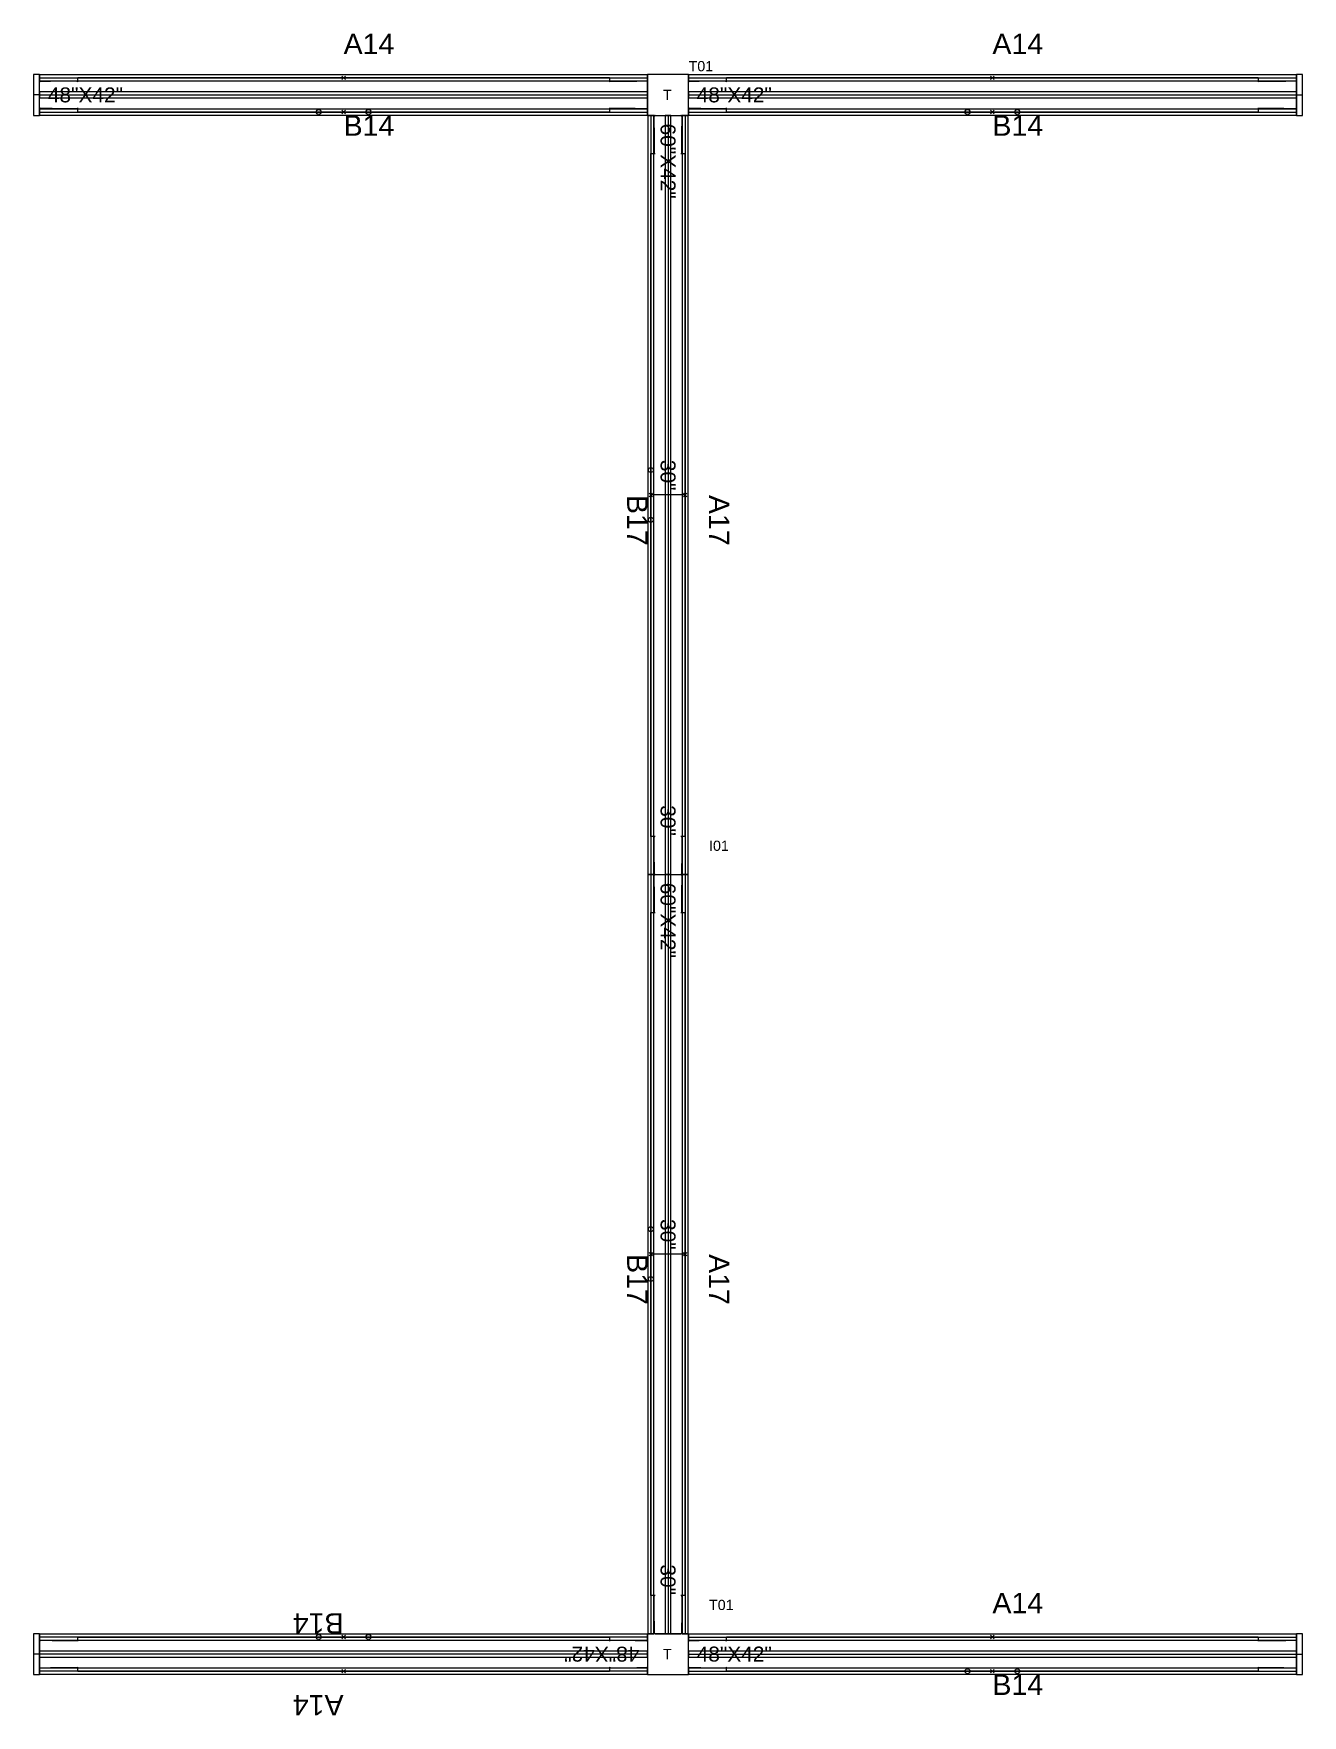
# Model space of a CAD drawing. Header units: millimetres. Extents: x 1390 to 1467.6, y 1790 to 1851.2.
# Drawn here: x 1446.924 to 1449.47, y 1827.03 to 1830.406 of the extents above; entities that cross this region are included whole.
import ezdxf

# ---------------------------------------------------------------- set-up
doc = ezdxf.new("R2010")
doc.units = ezdxf.units.MM
for name, color, linetype in [('DD2D', 7, 'Continuous'), ('DD2D_Geometry', 7, 'Continuous'), ('DDReportes', 7, 'Continuous'), ('Id Unión', 7, 'Continuous')]:
    doc.layers.add(name, color=color, linetype=linetype)
doc.styles.get("Standard").update_dxf_attribs({"font": 'arial.ttf'})

msp = doc.modelspace()

# ---------------------------------------------------------------- texts
at = {"layer": 'DD2D_Geometry'}
for p in [(1448.1868, 1830.2725), (1448.1868, 1827.1425)]:
    msp.add_text('T', height=0.0205, dxfattribs=at).set_placement(p)
at = {"layer": 'DDReportes'}
for s, p in [('A14', (1447.5461, 1830.3647)), ('A14', (1448.8481, 1830.3647)), ('B14', (1447.5461, 1830.2007)), ('B14', (1448.8481, 1830.2007)), ('A14', (1448.8481, 1827.2347)), ('B14', (1448.8481, 1827.0707))]:
    msp.add_text(s, height=0.041, dxfattribs=at).set_placement(p)
for s, rotation, p in [('B17', 270, (1448.1151, 1829.4797)), ('A17', 270, (1448.2791, 1829.4797)), ('B17', 270, (1448.1151, 1827.9557)), ('A17', 270, (1448.2791, 1827.9557)), ('B14', 180, (1447.5461, 1827.2347)), ('A14', 180, (1447.5461, 1827.0707))]:
    msp.add_text(s, height=0.041, rotation=rotation, dxfattribs=at).set_placement(p)
at = {"layer": 'Id Unión'}
for s, p in [('T01', (1448.2384, 1830.3302)), ('I01', (1448.2794, 1828.7652)), ('T01', (1448.2794, 1827.2412))]:
    msp.add_text(s, height=0.0205, dxfattribs=at).set_placement(p)

# ---------------------------------------------------------------- blocks, each defined once
blk = doc.blocks.new('DD101048422D')
at = {"color": 1, "linetype": 'Continuous', "lineweight": 0}
for p, q in [((0.0765, 0.026), (0.0765, 0.0343)), ((1.1435, 0.0343), (0.0765, 0.0343)), ((1.1435, 0.0343), (1.1435, 0.026)), ((0, -0.0255), (0, 0.0255)), ((0.0017, 0.0275), (0.0218, 0.0275)), ((0.002, 0.0275), (0.0215, 0.0275)), ((0.0747, 0.0275), (0.0215, 0.0275)), ((0.0747, 0.0275), (0.075, 0.0275)), ((1.1453, 0.0275), (1.145, 0.0275)), ((1.1453, 0.0275), (1.1985, 0.0275)), ((1.2183, 0.0275), (1.1982, 0.0275)), ((1.218, 0.0275), (1.1985, 0.0275)), ((1.22, -0.0255), (1.22, 0.0255)), ((0.025, -0.0275), (0.002, -0.0275)), ((0.025, -0.0275), (0.0747, -0.0275)), ((0.0747, -0.0275), (0.075, -0.0275)), ((0.0765, -0.0343), (0.0765, -0.026)), ((1.1435, -0.026), (1.1435, -0.0343)), ((1.1453, -0.0275), (1.145, -0.0275)), ((1.195, -0.0275), (1.1453, -0.0275)), ((1.195, -0.0275), (1.218, -0.0275)), ((1.1435, -0.0343), (0.0765, -0.0343))]:
    blk.add_line(p, q, dxfattribs=at)
at = {"color": 1}
for p, q in [((0.6065, 0.0379), (0.6135, 0.0308)), ((0.6065, 0.0308), (0.6135, 0.0379)), ((0.6065, -0.0379), (0.6135, -0.0308)), ((0.6065, -0.0308), (0.6135, -0.0379))]:
    blk.add_line(p, q, dxfattribs=at)
for centre in [(0.56, -0.0343), (0.66, -0.0343)]:
    blk.add_circle(centre, 0.005, dxfattribs=at)
at = {"color": 1, "linetype": 'Continuous', "lineweight": 0}
for centre, radius, start, end in [((0.002, 0.0255), 0.00203, 90, 180), ((0.075, 0.026), 0.00151, 10.021, 90), ((0.075, 0.026), 0.00151, 0, 10.021), ((1.145, 0.026), 0.00151, 90, 169.979), ((1.145, 0.026), 0.00151, 169.979, 180), ((1.145, 0.026), 0.00151, 169.979, 180), ((1.218, 0.0255), 0.00203, 0, 90), ((0.002, -0.0255), 0.00203, 180, 270), ((0.075, -0.026), 0.00151, 270, 349.979), ((0.075, -0.026), 0.00151, 349.979, 0), ((1.145, -0.026), 0.00151, 180, 190.021), ((1.145, -0.026), 0.00151, 180, 190.021), ((1.145, -0.026), 0.00151, 190.021, 270), ((1.218, -0.0255), 0.00203, 270, 0)]:
    blk.add_arc(centre, radius, start, end, dxfattribs=at)
at = {"color": 1}
for p in [(0.61, 0.0343), (0.61, -0.0343)]:
    blk.add_point(p, dxfattribs=at)
blk.add_text('48"X42"', height=0.03).set_placement((0.0165, -0.0149))
blk = doc.blocks.new('SPACE_DD10104842')
blk.add_blockref('DD101048422D', (0, 0))
blk = doc.blocks.new('DD3021422D')
for p, q in [((0, 0.041), (0, -0.041)), ((0.012, 0.041), (0, 0.041)), ((0.012, -0.041), (0.012, 0.041)), ((0, -0.041), (0.012, -0.041))]:
    blk.add_line(p, q)
blk = doc.blocks.new('SPACE_DD302142')
blk.add_blockref('DD3021422D', (0, 0))
blk = doc.blocks.new('DD101060422D')
at = {"color": 1, "linetype": 'Continuous', "lineweight": 0}
for p, q in [((0.0765, 0.026), (0.0765, 0.0343)), ((1.4475, 0.0343), (0.0765, 0.0343)), ((1.4475, 0.0343), (1.4475, 0.026)), ((0, -0.0255), (0, 0.0255)), ((0.0017, 0.0275), (0.0218, 0.0275)), ((0.002, 0.0275), (0.0215, 0.0275)), ((0.0747, 0.0275), (0.0215, 0.0275)), ((0.0747, 0.0275), (0.075, 0.0275)), ((1.4493, 0.0275), (1.449, 0.0275)), ((1.4493, 0.0275), (1.5025, 0.0275)), ((1.5223, 0.0275), (1.5022, 0.0275)), ((1.522, 0.0275), (1.5025, 0.0275)), ((1.524, -0.0255), (1.524, 0.0255)), ((0.025, -0.0275), (0.002, -0.0275)), ((0.025, -0.0275), (0.0747, -0.0275)), ((0.0747, -0.0275), (0.075, -0.0275)), ((0.0765, -0.0343), (0.0765, -0.026)), ((1.4475, -0.026), (1.4475, -0.0343)), ((1.4493, -0.0275), (1.449, -0.0275)), ((1.499, -0.0275), (1.4493, -0.0275)), ((1.499, -0.0275), (1.522, -0.0275)), ((1.4475, -0.0343), (0.0765, -0.0343))]:
    blk.add_line(p, q, dxfattribs=at)
at = {"color": 1}
for p, q in [((0.7585, 0.0379), (0.7655, 0.0308)), ((0.7585, 0.0308), (0.7655, 0.0379)), ((0.762, 0.0343), (0.762, -0.0343)), ((0.7585, -0.0379), (0.7655, -0.0308)), ((0.7585, -0.0308), (0.7655, -0.0379))]:
    blk.add_line(p, q, dxfattribs=at)
for centre in [(0.712, -0.0343), (0.812, -0.0343)]:
    blk.add_circle(centre, 0.005, dxfattribs=at)
at = {"color": 1, "linetype": 'Continuous', "lineweight": 0}
for centre, radius, start, end in [((0.002, 0.0255), 0.00203, 90, 180), ((0.075, 0.026), 0.00151, 10.021, 90), ((0.075, 0.026), 0.00151, 0, 10.021), ((1.449, 0.026), 0.00151, 90, 169.979), ((1.449, 0.026), 0.00151, 169.979, 180), ((1.449, 0.026), 0.00151, 169.979, 180), ((1.522, 0.0255), 0.00203, 0, 90), ((0.002, -0.0255), 0.00203, 180, 270), ((0.075, -0.026), 0.00151, 270, 349.979), ((0.075, -0.026), 0.00151, 349.979, 0), ((1.449, -0.026), 0.00151, 180, 190.021), ((1.449, -0.026), 0.00151, 180, 190.021), ((1.449, -0.026), 0.00151, 190.021, 270), ((1.522, -0.0255), 0.00203, 270, 0)]:
    blk.add_arc(centre, radius, start, end, dxfattribs=at)
at = {"color": 1}
for p in [(0.762, 0.0343), (0.762, -0.0343)]:
    blk.add_point(p, dxfattribs=at)
for s, p in [('60"X42"', (0.0165, -0.0149)), ('30"', (0.6916, -0.0149)), ('30"', (1.3849, -0.0149))]:
    blk.add_text(s, height=0.03).set_placement(p)
blk = doc.blocks.new('SPACE_DD10106042')
blk.add_blockref('DD101060422D', (0, 0))

# ---------------------------------------------------------------- linework, layer by layer
at = {"layer": 'DD2D'}
for p, q in [((1446.9361, 1830.317), (1448.1561, 1830.317)), ((1448.2381, 1830.317), (1449.4581, 1830.317)), ((1446.9361, 1830.2827), (1446.9241, 1830.2827)), ((1446.9361, 1830.2827), (1448.1561, 1830.2827)), ((1446.9361, 1830.2827), (1448.1561, 1830.2827)), ((1448.1561, 1830.2827), (1448.1562, 1830.2827)), ((1448.2381, 1830.2827), (1449.4581, 1830.2827)), ((1448.2381, 1830.2827), (1449.4581, 1830.2827)), ((1449.4581, 1830.2827), (1449.4701, 1830.2827)), ((1446.9361, 1830.2484), (1448.1561, 1830.2484)), ((1448.1628, 1830.2417), (1448.1628, 1828.7177)), ((1448.1971, 1830.2417), (1448.1971, 1828.7177)), ((1448.1971, 1830.2417), (1448.1971, 1828.7177)), ((1448.2314, 1830.2417), (1448.2314, 1828.7177)), ((1448.2381, 1830.2484), (1449.4581, 1830.2484)), ((1448.1628, 1828.7177), (1448.1628, 1827.1937)), ((1448.1971, 1828.7177), (1448.1971, 1828.7176)), ((1448.1971, 1828.7177), (1448.1971, 1827.1937)), ((1448.1971, 1828.7177), (1448.1971, 1827.1937)), ((1448.2314, 1828.7177), (1448.2314, 1827.1937)), ((1448.1971, 1827.1937), (1448.1971, 1827.1936)), ((1448.1561, 1827.187), (1446.9361, 1827.187)), ((1448.2381, 1827.187), (1449.4581, 1827.187)), ((1446.9361, 1827.1527), (1446.9241, 1827.1527)), ((1448.1561, 1827.1527), (1446.9361, 1827.1527)), ((1448.1561, 1827.1527), (1446.9361, 1827.1527)), ((1448.2381, 1827.1527), (1449.4581, 1827.1527)), ((1448.2381, 1827.1527), (1449.4581, 1827.1527)), ((1449.4581, 1827.1527), (1449.4701, 1827.1527)), ((1448.1561, 1827.1184), (1446.9361, 1827.1184)), ((1448.2381, 1827.1184), (1449.4581, 1827.1184))]:
    msp.add_line(p, q, dxfattribs=at)
at = {"layer": 'DD2D_Geometry'}
for points in [[(1446.9361, 1830.311), (1448.1561, 1830.311), (1448.1561, 1830.323), (1446.9361, 1830.323)], [(1448.1561, 1830.2417), (1448.2382, 1830.2417), (1448.2382, 1830.3237), (1448.1561, 1830.3237)], [(1448.2381, 1830.311), (1449.4581, 1830.311), (1449.4581, 1830.323), (1448.2381, 1830.323)], [(1446.9361, 1830.2767), (1448.1561, 1830.2767), (1448.1561, 1830.2887), (1446.9361, 1830.2887)], [(1448.2381, 1830.2767), (1449.4581, 1830.2767), (1449.4581, 1830.2887), (1448.2381, 1830.2887)], [(1446.9361, 1830.2424), (1448.1561, 1830.2424), (1448.1561, 1830.2544), (1446.9361, 1830.2544)], [(1448.1568, 1830.2417), (1448.1568, 1828.7177), (1448.1688, 1828.7177), (1448.1688, 1830.2417)], [(1448.1911, 1830.2417), (1448.1911, 1828.7177), (1448.2031, 1828.7177), (1448.2031, 1830.2417)], [(1448.2254, 1830.2417), (1448.2254, 1828.7177), (1448.2374, 1828.7177), (1448.2374, 1830.2417)], [(1448.2381, 1830.2424), (1449.4581, 1830.2424), (1449.4581, 1830.2544), (1448.2381, 1830.2544)], [(1448.1568, 1828.7177), (1448.1568, 1827.1937), (1448.1688, 1827.1937), (1448.1688, 1828.7177)], [(1448.1911, 1828.7177), (1448.1911, 1827.1937), (1448.2031, 1827.1937), (1448.2031, 1828.7177)], [(1448.1971, 1828.7176), (1448.1971, 1828.7176), (1448.1971, 1828.7177), (1448.1971, 1828.7177)], [(1448.2254, 1828.7177), (1448.2254, 1827.1937), (1448.2374, 1827.1937), (1448.2374, 1828.7177)], [(1448.1561, 1827.193), (1446.9361, 1827.193), (1446.9361, 1827.181), (1448.1561, 1827.181)], [(1448.1561, 1827.1937), (1448.1561, 1827.1116), (1448.2381, 1827.1116), (1448.2381, 1827.1937)], [(1448.2381, 1827.181), (1449.4581, 1827.181), (1449.4581, 1827.193), (1448.2381, 1827.193)], [(1448.1561, 1827.1587), (1446.9361, 1827.1587), (1446.9361, 1827.1467), (1448.1561, 1827.1467)], [(1448.2381, 1827.1467), (1449.4581, 1827.1467), (1449.4581, 1827.1587), (1448.2381, 1827.1587)], [(1448.1561, 1827.1244), (1446.9361, 1827.1244), (1446.9361, 1827.1124), (1448.1561, 1827.1124)], [(1448.2381, 1827.1124), (1449.4581, 1827.1124), (1449.4581, 1827.1244), (1448.2381, 1827.1244)]]:
    msp.add_lwpolyline(points, close=True, dxfattribs=at)

# ---------------------------------------------------------------- block references
for name, p, rotation in [('SPACE_DD302142', (1446.9361, 1830.2827), 180), ('SPACE_DD10106042', (1448.1971, 1830.2417), 270), ('SPACE_DD10106042', (1448.1971, 1828.7177), 270), ('SPACE_DD302142', (1446.9361, 1827.1527), 180), ('SPACE_DD10104842', (1448.1561, 1827.1527), 180)]:
    msp.add_blockref(name, p, dxfattribs=dict(at, rotation=rotation))
for name, p in [('SPACE_DD10104842', (1446.9361, 1830.2827)), ('SPACE_DD10104842', (1448.2381, 1830.2827)), ('SPACE_DD302142', (1449.4581, 1830.2827)), ('SPACE_DD302142', (1449.4581, 1827.1527)), ('SPACE_DD10104842', (1448.2381, 1827.1527))]:
    msp.add_blockref(name, p, dxfattribs=at)

msp.set_redraw_order([(e.dxf.handle, doc.entitydb.next_handle()) for e in msp.query("TEXT MTEXT ATTDEF DIMENSION ARC_DIMENSION")])  # texts and dimensions are drawn at this point

doc.saveas('drawing.dxf')
